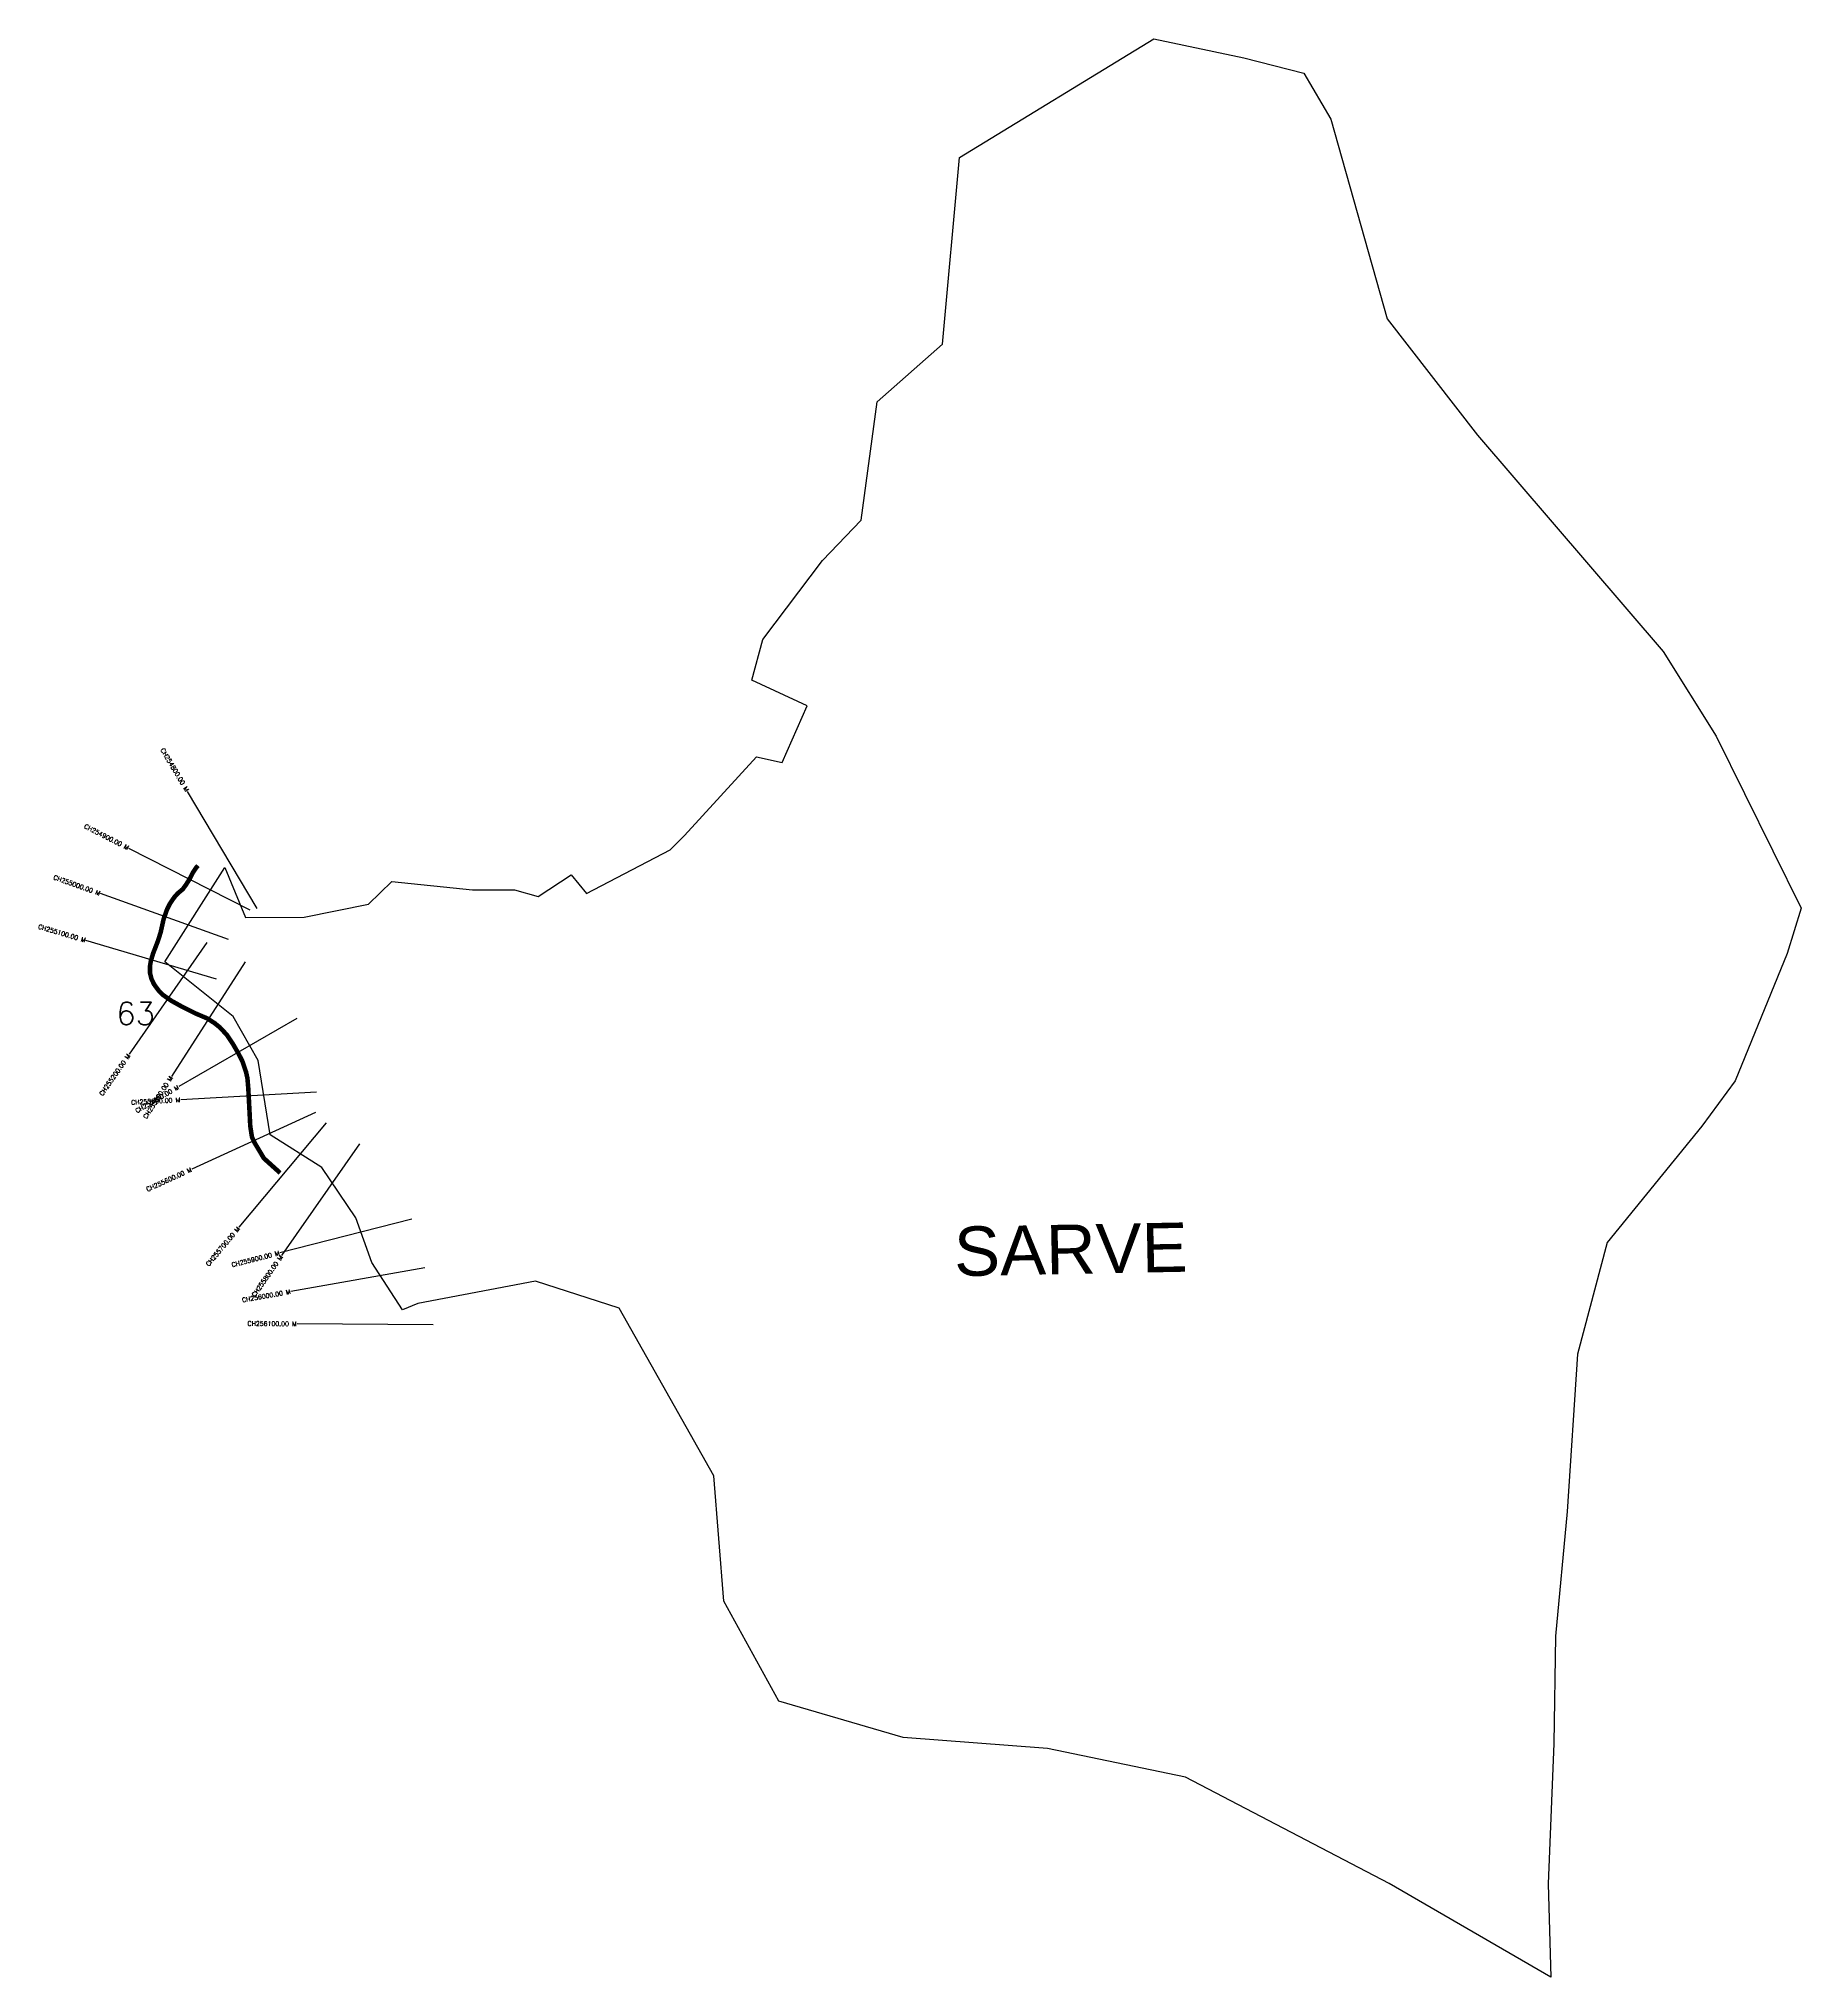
# Model space of a CAD drawing. Header units: metres. Extents: x 278426 to 282310, y 2036707 to 2040978.
import ezdxf
from ezdxf.enums import TextEntityAlignment as Align

# ---------------------------------------------------------------- set-up
doc = ezdxf.new("R2010")
doc.units = ezdxf.units.M
for name, color, linetype in [('CS', 134, 'Continuous'), ('CSMark', 6, 'Continuous'), ('UNPROTECTED', 10, 'Continuous'), ('village', 3, 'Continuous'), ('VILLAGE NAME', 250, 'Continuous')]:
    doc.layers.add(name, color=color, linetype=linetype)
doc.styles.get("Standard").update_dxf_attribs({"font": 'simplex.shx'})

msp = doc.modelspace()

# ---------------------------------------------------------------- linework, layer by layer
at = {"color": 6, "flags": 128}
msp.add_lwpolyline([(280883.6, 2040978.2), (281081.7, 2040936.5)], dxfattribs=at)
at = {"layer": 'CS'}
for p, q in [((278907, 2039062.1), (278753.7, 2039320)), ((278891.5, 2039058), (278624.2, 2039194.4)), ((278844.2, 2038993.9), (278561.6, 2039094.7)), ((278817.4, 2038906.3), (278529.7, 2038991.5)), ((278796.1, 2038987), (278624.8, 2038740.7)), ((278880.3, 2038944.5), (278718.3, 2038692)), ((278994.6, 2038819.4), (278734.6, 2038669.7)), ((279038.2, 2038656.9), (278738.6, 2038640.5)), ((279035.9, 2038612.1), (278762.9, 2038487.7)), ((279059.5, 2038589.6), (278866.9, 2038359.5)), ((279132.9, 2038543.2), (278961, 2038297.3)), ((279247.6, 2038377.6), (278956.9, 2038303.4)), ((279276.8, 2038270.5), (278981.4, 2038218)), ((279295.2, 2038144.4), (278995.2, 2038146.7))]:
    msp.add_line(p, q, dxfattribs=at)
at = {"layer": 'UNPROTECTED', "const_width": 10, "flags": 128}
msp.add_lwpolyline([(278776.6, 2039156.4), (278772.8, 2039152), (278765.6, 2039141.4), (278757.7, 2039126), (278750.2, 2039114.3), (278743.1, 2039104.5), (278731.9, 2039095.1), (278724.6, 2039086.9), (278714.8, 2039072.7), (278708.4, 2039059.8), (278700.9, 2039038.7), (278694.2, 2039008.7), (278687.9, 2038989.2), (278677.6, 2038962.6), (278672.7, 2038946.1), (278670.9, 2038935.5), (278670.8, 2038920.3), (278674.2, 2038906.6), (278679.9, 2038894.7), (278689.7, 2038881.4), (278698.9, 2038871.9), (278717.8, 2038858.7), (278741.4, 2038845.6), (278770.3, 2038831.1), (278797.3, 2038819.6), (278813.4, 2038809.2), (278824.9, 2038799.9), (278840.7, 2038783), (278854.2, 2038762.5), (278865.3, 2038743.2), (278874.1, 2038726.3), (278882.5, 2038701.9), (278885.6, 2038687.9), (278887.5, 2038665.6), (278890.1, 2038616.5), (278891.9, 2038582), (278895.5, 2038558.6), (278901, 2038546.5), (278921.8, 2038511.6), (278949, 2038487.1), (278957.6, 2038479.2)], dxfattribs=at)
at = {"layer": 'village', "color": 6}
for points in [[(278835.8, 2039152, 0), (278881.7, 2039042.2, 0), (279010.5, 2039042.6, 0), (279152.3, 2039071.2, 0), (279204.2, 2039121.4, 0), (279381.4, 2039103, 0), (279474, 2039103.1, 0), (279526.6, 2039088, 0), (279599.2, 2039136.1, 0), (279633.3, 2039094.7, 0), (279817.2, 2039191.2, 0), (279849.1, 2039222.9, 0), (280007.9, 2039395.9, 0), (280064, 2039383.5, 0), (280119.1, 2039508.5, 0), (279997.4, 2039565.1, 0), (280021.6, 2039654.7, 0), (280152.8, 2039828.5, 0), (280238.1, 2039917.8, 0), (280273.7, 2040177.9, 0), (280417.4, 2040305.6, 0), (280455.4, 2040716.4, 0), (280883.6, 2040978.2, 0)], [(281081.7, 2040936.5, 0), (281214.3, 2040902.4, 0), (281273.7, 2040800.8, 0), (281397.5, 2040361.5, 0), (281597.1, 2040105.1, 0), (282005.7, 2039627.8, 0), (282122.5, 2039441.5, 0), (282310.3, 2039062.8, 0), (282279.5, 2038962.9, 0), (282164.5, 2038682.2, 0), (282091.2, 2038582.3, 0), (281882.7, 2038326.1, 0), (281817, 2038079.8, 0), (281794.5, 2037733.3, 0), (281768.8, 2037458.5, 0), (281765.1, 2037221.8, 0), (281752.7, 2036913.2, 0), (281758.7, 2036707.1, 0), (281402.2, 2036914, 0), (280952.9, 2037147.6, 0), (280648.8, 2037211.3, 0), (280330.8, 2037235.4, 0), (280056.9, 2037315.6, 0), (279935.4, 2037535.5, 0), (279913.3, 2037812.2, 0), (279705.2, 2038181.1, 0), (279520.3, 2038240.6, 0), (279261.4, 2038191.8, 0), (279227.1, 2038177.4, 0), (279159.5, 2038281.6, 0), (279124.9, 2038380.1, 0), (279049.7, 2038490.9, 0), (278935.5, 2038563.4, 0), (278909.2, 2038727.2, 0), (278854.2, 2038823.8, 0), (278703.7, 2038944.2, 0), (278835.8, 2039152, 0)]]:
    msp.add_polyline3d(points, dxfattribs=at)

# ---------------------------------------------------------------- texts
at = {"insert": (278596.3, 2038855.5), "char_height": 50, "attachment_point": 1}
msp.add_mtext_dynamic_manual_height_columns('63', width=70.183, gutter_width=1, heights=[0], dxfattribs=at)
at = {"layer": 'CSMark'}
for s, rotation, p in [('CH254800.00 M', 300.7347, (278753.2, 2039320.8)), ('CH254900.00 M', 332.962, (278623.4, 2039194.9)), ('CH255000.00 M', 340.3826, (278560.7, 2039095)), ('CH255100.00 M', 343.5039, (278528.7, 2038991.8)), ('CH255200.00 M', 55.1795, (278624.3, 2038739.9)), ('CH255300.00 M', 57.3075, (278717.7, 2038691.2)), ('CH255500.00 M', 3.121, (278737.6, 2038640.5)), ('CH255400.00 M', 29.9229, (278733.7, 2038669.2)), ('CH255600.00 M', 24.502, (278762, 2038487.3)), ('CH255700.00 M', 50.0629, (278866.3, 2038358.8)), ('CH255900.00 M', 14.3207, (278955.9, 2038303.2)), ('CH255800.00 M', 55.0547, (278960.5, 2038296.5)), ('CH256000.00 M', 10.0685, (278980.5, 2038217.9)), ('CH256100.00 M', 359.5611, (278994.2, 2038146.7))]:
    msp.add_text(s, height=10, rotation=rotation, dxfattribs=at).set_placement(p, align=Align.MIDDLE_RIGHT)
at = {"layer": 'VILLAGE NAME', "insert": (280441.9, 2038360.5), "char_height": 108.748, "attachment_point": 1, "rotation": 1.1028}
msp.add_mtext_dynamic_manual_height_columns('{\\fArial|b0|i0|c0|p34;SARVE}', width=726.929, gutter_width=543.7, heights=[0], dxfattribs=at)

doc.saveas('drawing.dxf')
